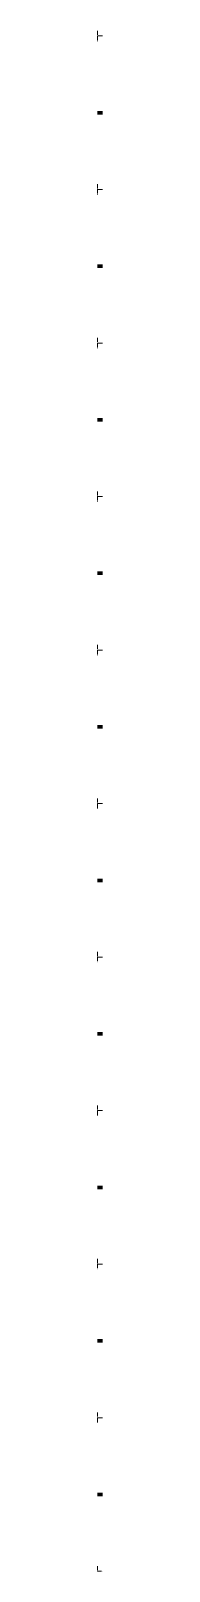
# Model space of a CAD drawing. Header units: millimetres. Extents: x 0 to 4210, y 0 to 2980.
# Drawn here: x 0 to 10, y 0 to 2980 of the extents above; entities that cross this region are included whole.
import ezdxf

# ---------------------------------------------------------------- set-up
doc = ezdxf.new("R2010")
doc.units = ezdxf.units.MM
doc.linetypes.add('PHANTOM2', pattern=[31.75, 15.875, -3.175, 3.175, -3.175, 3.175, -3.175])
doc.layers.add('구분선', color=1, linetype='PHANTOM2', lineweight=13)
doc.layers.add('외곽선', color=4, linetype='Continuous', lineweight=70)

msp = doc.modelspace()

# ---------------------------------------------------------------- linework, layer by layer
at = {"layer": '구분선', "ltscale": 0.5}
for points in [[(0, 2980), (0, 2970), (10, 2970)], [(10, 2970), (0, 2970), (0, 2960)], [(0, 2683), (0, 2673), (10, 2673)], [(0, 2683), (0, 2673), (10, 2673)], [(10, 2673), (0, 2673), (0, 2663)], [(0, 2386), (0, 2376), (10, 2376)], [(0, 2386), (0, 2376), (10, 2376)], [(10, 2376), (0, 2376), (0, 2366)], [(0, 2089), (0, 2079), (10, 2079)], [(0, 2089), (0, 2079), (10, 2079)], [(10, 2079), (0, 2079), (0, 2069)], [(0, 1792), (0, 1782), (10, 1782)], [(0, 1792), (0, 1782), (10, 1782)], [(10, 1782), (0, 1782), (0, 1772)], [(0, 1495), (0, 1485), (10, 1485)], [(0, 1495), (0, 1485), (10, 1485)], [(10, 1485), (0, 1485), (0, 1475)], [(0, 1198), (0, 1188), (10, 1188)], [(0, 1198), (0, 1188), (10, 1188)], [(10, 1188), (0, 1188), (0, 1178)], [(0, 901), (0, 891), (10, 891)], [(0, 901), (0, 891), (10, 891)], [(10, 891), (0, 891), (0, 881)], [(0, 604), (0, 594), (10, 594)], [(0, 604), (0, 594), (10, 594)], [(10, 594), (0, 594), (0, 584)], [(0, 307), (0, 297), (10, 297)], [(0, 307), (0, 297), (10, 297)], [(10, 297), (0, 297), (0, 287)], [(0, 10), (0, 0), (10, 0)]]:
    msp.add_lwpolyline(points, dxfattribs=at)
at = {"layer": '외곽선', "ltscale": 0.5}
for p, q in [((10, 2821.5), (0, 2821.5)), ((10, 2524.5), (0, 2524.5)), ((10, 2227.5), (0, 2227.5)), ((10, 1930.5), (0, 1930.5)), ((10, 1633.5), (0, 1633.5)), ((10, 1336.5), (0, 1336.5)), ((10, 1039.5), (0, 1039.5)), ((10, 742.5), (0, 742.5)), ((10, 445.5), (0, 445.5)), ((10, 148.5), (0, 148.5))]:
    msp.add_line(p, q, dxfattribs=at)

doc.saveas('drawing.dxf')
